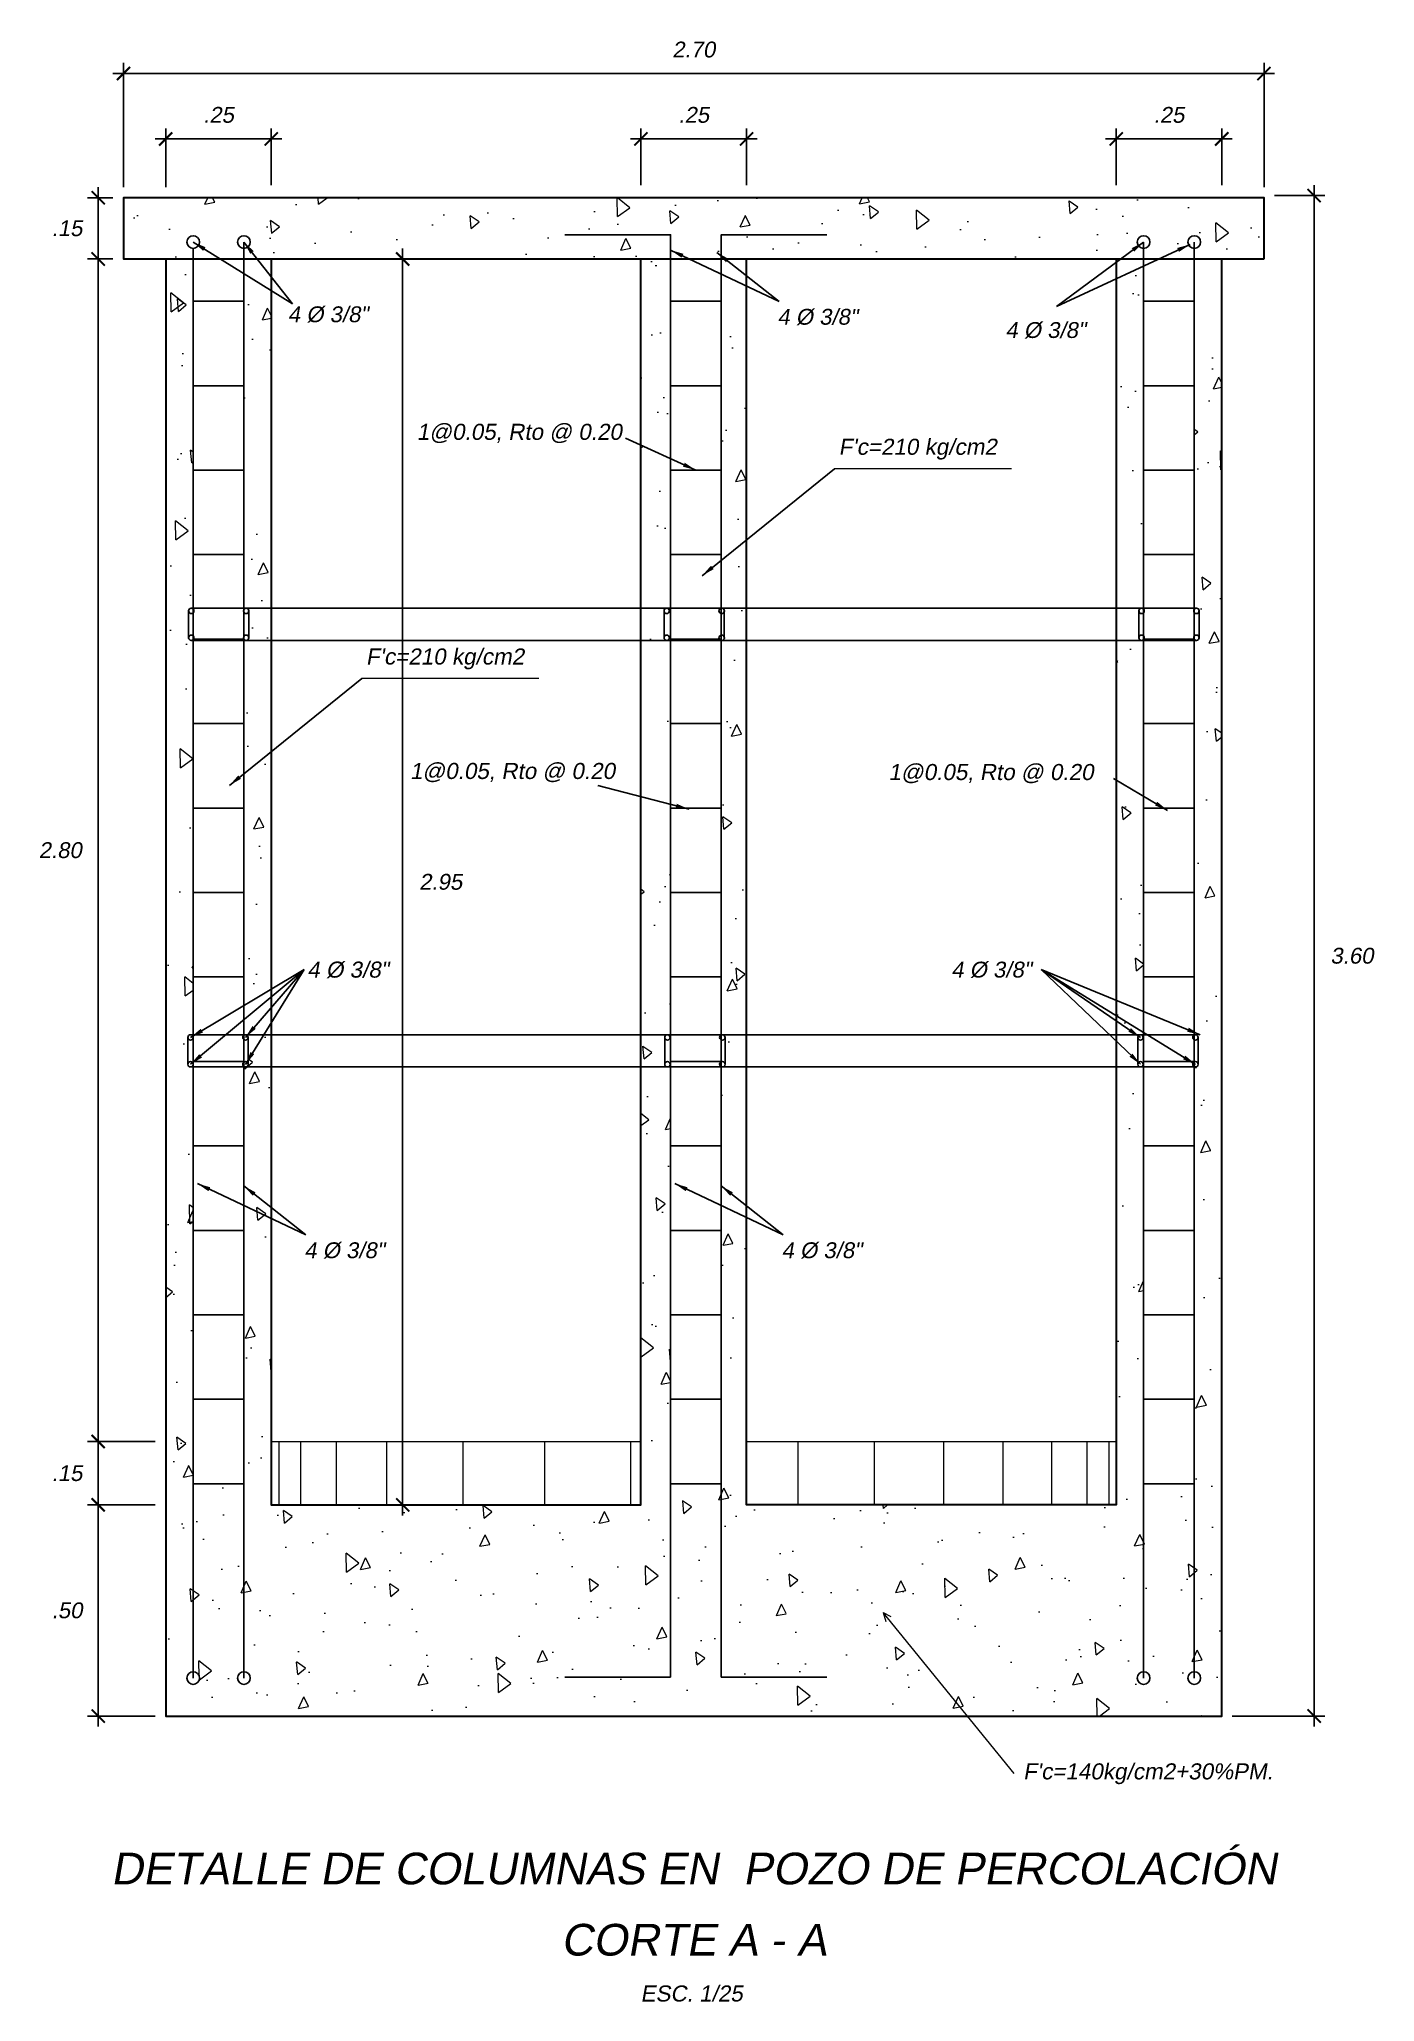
# Model space of a CAD drawing. Header units: metres. Extents: x 4293 to 4528, y 2596 to 2639.
# Drawn here: x 4313.232 to 4316.394, y 2626.256 to 2630.903 of the extents above; entities that cross this region are included whole.
import ezdxf
from ezdxf.enums import TextEntityAlignment as Align

# ---------------------------------------------------------------- set-up
doc = ezdxf.new("R2010")
doc.units = ezdxf.units.M
for name, color, linetype, lineweight in [('a. acero', 150, 'Continuous', 25), ('a. Ladrillos', 24, 'Continuous', 15), ('a. titulos', 106, 'Continuous', 25), ('A.Texto', 180, 'Continuous', 5), ('cimiento', 6, 'Continuous', 30), ('columna', 212, 'Continuous', 30), ('concreto', 252, 'Continuous', 5), ('Cotas', 170, 'Continuous', 5)]:
    doc.layers.add(name, color=color, linetype=linetype, lineweight=lineweight)
doc.styles.add('ARIAL', font='arial.ttf', dxfattribs={"oblique": 10})
doc.dimstyles.new('Esc 1-25', dxfattribs={"dimscale": 0.25, "dimtxt": 0.15, "dimasz": 0.125, "dimexe": 0.1, "dimexo": 0.1, "dimgap": 0.15, "dimtad": 2, "dimtih": 1, "dimtoh": 1, "dimzin": 4, "dimdsep": 46, "dimtxsty": 'ARIAL', "dimblk": 'ARCHTICK', "dimcen": 0.5, "dimdle": 0.1, "dimadec": 0, "dimazin": 0, "dimtfac": 1, "dimtofl": 0, "dimtmove": 2, "dimatfit": 3, "dimfxl": 1, "dimtolj": 1, "dimtzin": 0, "dimarcsym": 1})

msp = doc.modelspace()

# ---------------------------------------------------------------- texts
at = {"layer": 'a. titulos', "style": 'ARIAL', "oblique": 10}
for s, height, p in [('DETALLE DE COLUMNAS EN  POZO DE PERCOLACIÓN', 0.075, (4314.7815, 2626.5714)), ('CORTE A - A', 0.075, (4314.7815, 2626.4028)), ('ESC. 1/25', 0.038, (4314.7765, 2626.2755))]:
    msp.add_text(s, height=height, dxfattribs=at).set_placement(p, align=Align.MIDDLE_CENTER)
at = {"layer": 'A.Texto', "style": 'ARIAL', "oblique": 10}
for p in [(4313.9158, 2630.2514), (4315.0747, 2630.2455), (4315.6145, 2630.2141), (4315.4863, 2628.6998), (4313.9547, 2628.0353), (4315.0847, 2628.0353)]:
    msp.add_text('4 %%C 3/8"', height=0.0375, dxfattribs=at).set_placement(p, align=Align.MIDDLE_CENTER)
at = {"layer": 'A.Texto', "ltscale": 0.005, "style": 'ARIAL', "oblique": 10}
for s, p in [('1@0.05, Rto @ 0.20', (4314.3687, 2629.9731)), ('1@0.05, Rto @ 0.20', (4314.3525, 2629.1701)), ('1@0.05, Rto @ 0.20', (4315.4852, 2629.1676)), ('4 %%C 3/8"', (4313.963, 2628.6998)), ("F'c=140kg/cm2+30%%%PM.", (4315.8569, 2626.8014))]:
    msp.add_text(s, height=0.038, dxfattribs=at).set_placement(p, align=Align.MIDDLE_CENTER)
for p in [(4315.1245, 2629.9187), (4314.0055, 2629.4221)]:
    msp.add_text("F'c=210 kg/cm2", height=0.038, dxfattribs=at).set_placement(p)

# ---------------------------------------------------------------- blocks, each defined once
blk = doc.blocks.new('_ArchTick')
at = {"color": 0, "linetype": 'ByBlock', "const_width": 0.15}
blk.add_lwpolyline([(-0.5, -0.5), (0.5, 0.5)], dxfattribs=at)
blk = doc.blocks.new('*D479')
at = {"layer": 'Cotas', "color": 0, "lineweight": -2, "transparency": 16777216}
for p, q in [((4316.1565, 2630.5324), (4316.2752, 2630.5324)), ((4316.2502, 2626.9074), (4316.2502, 2630.5574)), ((4316.0565, 2626.9324), (4316.2752, 2626.9324))]:
    blk.add_line(p, q, dxfattribs=at)
at = {"layer": 'Defpoints', "color": 0, "transparency": 16777216}
for p in [(4316.1315, 2630.5324), (4316.2502, 2630.5324), (4316.0315, 2626.9324)]:
    blk.add_point(p, dxfattribs=at)
at = {"layer": 'Cotas', "color": 0, "lineweight": -2, "transparency": 16777216, "xscale": 0.03125, "yscale": 0.03125, "zscale": 0.03125}
for p, rotation in [((4316.2502, 2630.5324), 90), ((4316.2502, 2626.9324), 270)]:
    blk.add_blockref('_ArchTick', p, dxfattribs=dict(at, rotation=rotation))
at = {"layer": 'Cotas', "color": 0, "transparency": 16777216, "insert": (4316.3397, 2628.7324), "char_height": 0.0375, "attachment_point": 5, "style": 'ARIAL'}
blk.add_mtext('\\A1;3.60', dxfattribs=at)
blk = doc.blocks.new('*D480')
at = {"layer": 'Cotas', "color": 0, "lineweight": -2, "transparency": 16777216}
for p, q in [((4313.5315, 2630.5524), (4313.5315, 2630.6916)), ((4313.7815, 2630.5574), (4313.7815, 2630.6916)), ((4313.5065, 2630.6666), (4313.8065, 2630.6666))]:
    blk.add_line(p, q, dxfattribs=at)
at = {"layer": 'Defpoints', "color": 0, "transparency": 16777216}
for p in [(4313.7815, 2630.6666), (4313.5315, 2630.5274), (4313.7815, 2630.5324)]:
    blk.add_point(p, dxfattribs=at)
at = {"layer": 'Cotas', "color": 0, "lineweight": -2, "transparency": 16777216, "xscale": 0.03125, "yscale": 0.03125, "zscale": 0.03125, "rotation": 180}
blk.add_blockref('_ArchTick', (4313.5315, 2630.6666), dxfattribs=at)
at = {"layer": 'Cotas', "color": 0, "lineweight": -2, "transparency": 16777216, "xscale": 0.03125, "yscale": 0.03125, "zscale": 0.03125}
blk.add_blockref('_ArchTick', (4313.7815, 2630.6666), dxfattribs=at)
at = {"layer": 'Cotas', "color": 0, "transparency": 16777216, "insert": (4313.6565, 2630.7233), "char_height": 0.0375, "attachment_point": 5, "style": 'ARIAL'}
blk.add_mtext('\\A1;.25', dxfattribs=at)
blk = doc.blocks.new('*D481')
at = {"layer": 'Cotas', "color": 0, "lineweight": -2, "transparency": 16777216}
for p, q in [((4314.6565, 2630.5574), (4314.6565, 2630.6916)), ((4314.9065, 2630.5574), (4314.9065, 2630.6916)), ((4314.6315, 2630.6666), (4314.9315, 2630.6666))]:
    blk.add_line(p, q, dxfattribs=at)
at = {"layer": 'Defpoints', "color": 0, "transparency": 16777216}
for p in [(4314.9065, 2630.6666), (4314.6565, 2630.5324), (4314.9065, 2630.5324)]:
    blk.add_point(p, dxfattribs=at)
at = {"layer": 'Cotas', "color": 0, "lineweight": -2, "transparency": 16777216, "xscale": 0.03125, "yscale": 0.03125, "zscale": 0.03125, "rotation": 180}
blk.add_blockref('_ArchTick', (4314.6565, 2630.6666), dxfattribs=at)
at = {"layer": 'Cotas', "color": 0, "lineweight": -2, "transparency": 16777216, "xscale": 0.03125, "yscale": 0.03125, "zscale": 0.03125}
blk.add_blockref('_ArchTick', (4314.9065, 2630.6666), dxfattribs=at)
at = {"layer": 'Cotas', "color": 0, "transparency": 16777216, "insert": (4314.7815, 2630.7233), "char_height": 0.0375, "attachment_point": 5, "style": 'ARIAL'}
blk.add_mtext('\\A1;.25', dxfattribs=at)
blk = doc.blocks.new('*D482')
at = {"layer": 'Cotas', "color": 0, "lineweight": -2, "transparency": 16777216}
for p, q in [((4315.7815, 2630.5574), (4315.7815, 2630.6916)), ((4316.0315, 2630.5574), (4316.0315, 2630.6916)), ((4315.7565, 2630.6666), (4316.0565, 2630.6666))]:
    blk.add_line(p, q, dxfattribs=at)
at = {"layer": 'Defpoints', "color": 0, "transparency": 16777216}
for p in [(4316.0315, 2630.6666), (4315.7815, 2630.5324), (4316.0315, 2630.5324)]:
    blk.add_point(p, dxfattribs=at)
at = {"layer": 'Cotas', "color": 0, "lineweight": -2, "transparency": 16777216, "xscale": 0.03125, "yscale": 0.03125, "zscale": 0.03125, "rotation": 180}
blk.add_blockref('_ArchTick', (4315.7815, 2630.6666), dxfattribs=at)
at = {"layer": 'Cotas', "color": 0, "lineweight": -2, "transparency": 16777216, "xscale": 0.03125, "yscale": 0.03125, "zscale": 0.03125}
blk.add_blockref('_ArchTick', (4316.0315, 2630.6666), dxfattribs=at)
at = {"layer": 'Cotas', "color": 0, "transparency": 16777216, "insert": (4315.9065, 2630.7233), "char_height": 0.0375, "attachment_point": 5, "style": 'ARIAL'}
blk.add_mtext('\\A1;.25', dxfattribs=at)
blk = doc.blocks.new('*D483')
at = {"layer": 'Cotas', "color": 0, "lineweight": -2, "transparency": 16777216}
for p, q in [((4313.5065, 2627.4324), (4313.3466, 2627.4324)), ((4313.3716, 2626.9074), (4313.3716, 2627.4574)), ((4313.5065, 2626.9324), (4313.3466, 2626.9324))]:
    blk.add_line(p, q, dxfattribs=at)
at = {"layer": 'Defpoints', "color": 0, "transparency": 16777216}
for p in [(4313.3716, 2627.4324), (4313.5315, 2627.4324), (4313.5315, 2626.9324)]:
    blk.add_point(p, dxfattribs=at)
at = {"layer": 'Cotas', "color": 0, "lineweight": -2, "transparency": 16777216, "xscale": 0.03125, "yscale": 0.03125, "zscale": 0.03125}
for p, rotation in [((4313.3716, 2627.4324), 90), ((4313.3716, 2626.9324), 270)]:
    blk.add_blockref('_ArchTick', p, dxfattribs=dict(at, rotation=rotation))
at = {"layer": 'Cotas', "color": 0, "transparency": 16777216, "insert": (4313.298, 2627.1824), "char_height": 0.0375, "attachment_point": 5, "style": 'ARIAL'}
blk.add_mtext('\\A1;.50', dxfattribs=at)
blk = doc.blocks.new('*D484')
at = {"layer": 'Cotas', "color": 0, "lineweight": -2, "ltscale": 0.01, "transparency": 16777216}
for p, q in [((4313.3716, 2627.4074), (4313.3716, 2627.6074)), ((4313.5065, 2627.5824), (4313.3466, 2627.5824)), ((4313.5065, 2627.4324), (4313.3466, 2627.4324))]:
    blk.add_line(p, q, dxfattribs=at)
at = {"layer": 'Defpoints', "color": 0, "ltscale": 0.01, "transparency": 16777216}
for p in [(4313.3716, 2627.5824), (4313.5315, 2627.5824), (4313.5315, 2627.4324)]:
    blk.add_point(p, dxfattribs=at)
at = {"layer": 'Cotas', "color": 0, "lineweight": -2, "ltscale": 0.01, "transparency": 16777216, "xscale": 0.03125, "yscale": 0.03125, "zscale": 0.03125}
for p, rotation in [((4313.3716, 2627.5824), 90), ((4313.3716, 2627.4324), 270)]:
    blk.add_blockref('_ArchTick', p, dxfattribs=dict(at, rotation=rotation))
at = {"layer": 'Cotas', "color": 0, "ltscale": 0.01, "transparency": 16777216, "insert": (4313.2978, 2627.5074), "char_height": 0.0375, "attachment_point": 5, "style": 'ARIAL'}
blk.add_mtext('\\A1;.15', dxfattribs=at)
blk = doc.blocks.new('*D485')
at = {"layer": 'Cotas', "color": 0, "lineweight": -2, "transparency": 16777216}
for p, q in [((4313.3716, 2627.5574), (4313.3716, 2630.4074)), ((4313.4065, 2630.3824), (4313.3466, 2630.3824)), ((4313.5065, 2627.5824), (4313.3466, 2627.5824))]:
    blk.add_line(p, q, dxfattribs=at)
at = {"layer": 'Defpoints', "color": 0, "transparency": 16777216}
for p in [(4313.3716, 2630.3824), (4313.4315, 2630.3824), (4313.5315, 2627.5824)]:
    blk.add_point(p, dxfattribs=at)
at = {"layer": 'Cotas', "color": 0, "lineweight": -2, "transparency": 16777216, "xscale": 0.03125, "yscale": 0.03125, "zscale": 0.03125}
for p, rotation in [((4313.3716, 2630.3824), 90), ((4313.3716, 2627.5824), 270)]:
    blk.add_blockref('_ArchTick', p, dxfattribs=dict(at, rotation=rotation))
at = {"layer": 'Cotas', "color": 0, "transparency": 16777216, "insert": (4313.2818, 2628.9824), "char_height": 0.0375, "attachment_point": 5, "style": 'ARIAL'}
blk.add_mtext('\\A1;2.80', dxfattribs=at)
blk = doc.blocks.new('*D486')
at = {"layer": 'Cotas', "color": 0, "lineweight": -2, "transparency": 16777216}
for p, q in [((4313.4065, 2630.5274), (4313.3466, 2630.5274)), ((4313.3716, 2630.3574), (4313.3716, 2630.5524)), ((4313.4065, 2630.3824), (4313.3466, 2630.3824))]:
    blk.add_line(p, q, dxfattribs=at)
at = {"layer": 'Defpoints', "color": 0, "transparency": 16777216}
for p in [(4313.3716, 2630.5274), (4313.4315, 2630.5274), (4313.4315, 2630.3824)]:
    blk.add_point(p, dxfattribs=at)
at = {"layer": 'Cotas', "color": 0, "lineweight": -2, "transparency": 16777216, "xscale": 0.03125, "yscale": 0.03125, "zscale": 0.03125}
for p, rotation in [((4313.3716, 2630.5274), 90), ((4313.3716, 2630.3824), 270)]:
    blk.add_blockref('_ArchTick', p, dxfattribs=dict(at, rotation=rotation))
at = {"layer": 'Cotas', "color": 0, "transparency": 16777216, "insert": (4313.2978, 2630.4549), "char_height": 0.0375, "attachment_point": 5, "style": 'ARIAL'}
blk.add_mtext('\\A1;.15', dxfattribs=at)
blk = doc.blocks.new('*D426')
at = {"layer": 'Cotas', "color": 0, "lineweight": -2, "transparency": 16777216}
for p, q in [((4314.0924, 2630.4074), (4314.0924, 2627.4074)), ((4314.0143, 2630.3824), (4314.1174, 2630.3824)), ((4314.0143, 2627.4324), (4314.1174, 2627.4324))]:
    blk.add_line(p, q, dxfattribs=at)
at = {"layer": 'Defpoints', "color": 0, "transparency": 16777216}
for p in [(4313.9893, 2630.3824), (4313.9893, 2627.4324), (4314.0924, 2627.4324)]:
    blk.add_point(p, dxfattribs=at)
at = {"layer": 'Cotas', "color": 0, "lineweight": -2, "transparency": 16777216, "xscale": 0.03125, "yscale": 0.03125, "zscale": 0.03125}
for p, rotation in [((4314.0924, 2630.3824), 90), ((4314.0924, 2627.4324), 270)]:
    blk.add_blockref('_ArchTick', p, dxfattribs=dict(at, rotation=rotation))
at = {"layer": 'Cotas', "color": 0, "transparency": 16777216, "insert": (4314.1824, 2628.9074), "char_height": 0.0375, "attachment_point": 5, "style": 'ARIAL'}
blk.add_mtext('\\A1;2.95', dxfattribs=at)
blk = doc.blocks.new('*D592')
at = {"layer": 'Cotas', "color": 0, "lineweight": -2, "transparency": 16777216}
for p, q in [((4313.4065, 2630.8214), (4316.1565, 2630.8214)), ((4313.4315, 2630.5524), (4313.4315, 2630.8464)), ((4316.1315, 2630.5524), (4316.1315, 2630.8464))]:
    blk.add_line(p, q, dxfattribs=at)
at = {"layer": 'Defpoints', "color": 0, "transparency": 16777216}
for p in [(4316.1315, 2630.8214), (4313.4315, 2630.5274), (4316.1315, 2630.5274)]:
    blk.add_point(p, dxfattribs=at)
at = {"layer": 'Cotas', "color": 0, "lineweight": -2, "transparency": 16777216, "xscale": 0.03125, "yscale": 0.03125, "zscale": 0.03125, "rotation": 180}
blk.add_blockref('_ArchTick', (4313.4315, 2630.8214), dxfattribs=at)
at = {"layer": 'Cotas', "color": 0, "lineweight": -2, "transparency": 16777216, "xscale": 0.03125, "yscale": 0.03125, "zscale": 0.03125}
blk.add_blockref('_ArchTick', (4316.1315, 2630.8214), dxfattribs=at)
at = {"layer": 'Cotas', "color": 0, "transparency": 16777216, "insert": (4314.7815, 2630.878), "char_height": 0.0375, "attachment_point": 5, "style": 'ARIAL'}
blk.add_mtext('\\A1;2.70', dxfattribs=at)

# ---------------------------------------------------------------- dimensions: what is measured, and where the dimension line sits
at = {"layer": 'Cotas'}
for base, p1, p2, picture, middle in [((4316.1315, 2630.8214), (4313.4315, 2630.5274), (4316.1315, 2630.5274), '*D592', (4314.7815, 2630.878)), ((4313.7815, 2630.6666), (4313.5315, 2630.5274), (4313.7815, 2630.5324), '*D480', (4313.6565, 2630.7233)), ((4314.9065, 2630.6666), (4314.6565, 2630.5324), (4314.9065, 2630.5324), '*D481', (4314.7815, 2630.7233)), ((4316.0315, 2630.6666), (4315.7815, 2630.5324), (4316.0315, 2630.5324), '*D482', (4315.9065, 2630.7233))]:
    dim = msp.add_linear_dim(base=base, p1=p1, p2=p2, dimstyle='Esc 1-25', dxfattribs=at)
    dim.commit()
    dim.dimension.update_dxf_attribs({"geometry": picture, "text_midpoint": middle})
for base, p1, p2, picture, middle in [((4313.3716063536, 2630.5274199314), (4313.4314807398, 2630.3824199314), (4313.4314807398, 2630.5274199314), '*D486', (4313.2978015277, 2630.4549199314)), ((4316.2502, 2630.5324), (4316.0315, 2626.9324), (4316.1315, 2630.5324), '*D479', (4316.3397, 2628.7324)), ((4313.3716, 2630.3824), (4313.5315, 2627.5824), (4313.4315, 2630.3824), '*D485', (4313.2818, 2628.9824)), ((4314.0924, 2627.4324), (4313.9893, 2630.3824), (4313.9893, 2627.4324), '*D426', (4314.1824, 2628.9074)), ((4313.3716, 2627.4324), (4313.5315, 2626.9324), (4313.5315, 2627.4324), '*D483', (4313.298, 2627.1824))]:
    dim = msp.add_linear_dim(base=base, p1=p1, p2=p2, angle=90, dimstyle='Esc 1-25', dxfattribs=at)
    dim.commit()
    dim.dimension.update_dxf_attribs({"geometry": picture, "text_midpoint": middle})
at = {"layer": 'Cotas', "ltscale": 0.01}
dim = msp.add_linear_dim(base=(4313.3716, 2627.5824), p1=(4313.5315, 2627.4324), p2=(4313.5315, 2627.5824), angle=90, dimstyle='Esc 1-25', dxfattribs=at)
dim.commit()
dim.dimension.update_dxf_attribs({"geometry": '*D484', "text_midpoint": (4313.2978, 2627.5074)})

# ---------------------------------------------------------------- hatches: boundary and pattern name
at = {"layer": 'concreto', "ltscale": 2}
h = msp.add_hatch(dxfattribs=at)
h.set_pattern_fill('AR-CONC', color=256, scale=0.04, angle=45, style=0)
h.set_pattern_definition([(95, (4274.8666, 2620.50163), (0.2206208, 0.1851228), [0.03, -0.33]), (40, (4274.8666, 2620.50163), (-0.2519969, 0.1735073), [0.024, -0.264]), (145.4514, (4274.88498, 2620.51706), (-0.0313758, 0.3586301), [0.025496, -0.2804568]), (91.1842, (4274.81002, 2620.5582), (0.3486772, 0.2550455), [0.045, -0.495]), (141.6356, (4274.8391, 2620.57945), (-0.0111596, 0.5398847), [0.038244, -0.420685]), (36.1842, (4274.81002, 2620.5582), (-0.01116, 0.5398847), [0.036, -0.396]), (66, (4274.85245, 2620.57234), (0.2827086, 0.054953), [0.03, -0.33]), (11, (4274.85245, 2620.57234), (-0.1362834, 0.2739234), [0.024, -0.264]), (116.4514, (4274.876, 2620.57692), (0.1464254, 0.3288762), [0.025496, -0.2804568]), (82.5, (4274.86659, 2620.50163), (-0.09071727, 0.09759593), [0, -0.2608, 0, -0.268, 0, -0.265]), (52.5, (4274.8666, 2620.50163), (-0.0371492, 0.1859638), [0, -0.1528, 0, -0.2548, 0, -0.101]), (12.5, (4274.80352, 2620.43856), (0.15736727, 0.1446083), [0, -0.1, 0, -0.312, 0, -0.414]), (2.5, (4274.77523, 2620.41027), (0.136636, 0.1932639), [0, -0.13, 0, -0.2072, 0, -0.294])])
h.paths.add_polyline_path([(4314.7265, 2628.4692), (4314.7192, 2628.4692, -0.414214), (4314.7129, 2628.4756), (4314.7129, 2628.5392, -0.414214), (4314.7192, 2628.5456), (4314.7265, 2628.5456), (4314.7265, 2629.4792), (4314.7176, 2629.4792, -0.414214), (4314.7112, 2629.4856), (4314.7112, 2629.5492, -0.414214), (4314.7176, 2629.5556), (4314.7265, 2629.5556), (4314.7265, 2630.3824), (4314.6565, 2630.3824), (4314.6565, 2627.4324), (4313.7815, 2627.4324), (4313.7815, 2630.3824), (4313.7165, 2630.3824), (4313.7165, 2629.5556), (4313.7219, 2629.5556, -0.414214), (4313.7282, 2629.5492), (4313.7282, 2629.4856, -0.414214), (4313.7219, 2629.4792), (4313.7165, 2629.4792), (4313.7165, 2628.5456), (4313.7202, 2628.5456, -0.414214), (4313.7266, 2628.5392), (4313.7266, 2628.4756, -0.414214), (4313.7202, 2628.4692), (4313.7165, 2628.4692), (4313.7165, 2627.0374, -0.414214), (4313.7315, 2627.0224, -1), (4313.7015, 2627.0224, -0.414214), (4313.7165, 2627.0374), (4313.7165, 2627.4824), (4313.5965, 2627.4824), (4313.5965, 2627.0374, -0.414214), (4313.6115, 2627.0224, -1), (4313.5815, 2627.0224, -0.414214), (4313.5965, 2627.0374), (4313.5965, 2628.4692), (4313.5902, 2628.4692, -0.414214), (4313.5839, 2628.4756), (4313.5839, 2628.5392, -0.414214), (4313.5902, 2628.5456), (4313.5965, 2628.5456), (4313.5965, 2629.4792), (4313.5919, 2629.4792, -0.414214), (4313.5855, 2629.4856), (4313.5855, 2629.5492, -0.414214), (4313.5919, 2629.5556), (4313.5965, 2629.5556), (4313.5965, 2629.7824), (4313.5965, 2630.3824), (4313.5315, 2630.3824), (4313.5315, 2626.9324), (4316.0315, 2626.9324), (4316.0315, 2630.3824), (4315.9665, 2630.3824), (4315.9665, 2629.5556), (4315.9716, 2629.5556, -0.414214), (4315.9779, 2629.5492), (4315.9779, 2629.4856, -0.414214), (4315.9716, 2629.4792), (4315.9665, 2629.4792), (4315.9665, 2628.5456), (4315.9692, 2628.5456, -0.414214), (4315.9755, 2628.5392), (4315.9755, 2628.4756, -0.414214), (4315.9692, 2628.4692), (4315.9665, 2628.4692), (4315.9665, 2627.0374, -0.414214), (4315.9815, 2627.0224, -1), (4315.9515, 2627.0224, -0.414214), (4315.9665, 2627.0374), (4315.9665, 2627.4824), (4315.8465, 2627.4824), (4315.8465, 2627.0374, -0.414214), (4315.8615, 2627.0224, -1), (4315.8315, 2627.0224, -0.414214), (4315.8465, 2627.0374), (4315.8465, 2628.4692), (4315.8392, 2628.4692, -0.414214), (4315.8328, 2628.4756), (4315.8328, 2628.5392, -0.414214), (4315.8392, 2628.5456), (4315.8465, 2628.5456), (4315.8465, 2629.4792), (4315.8416, 2629.4792, -0.414214), (4315.8352, 2629.4856), (4315.8352, 2629.5492, -0.414214), (4315.8416, 2629.5556), (4315.8465, 2629.5556), (4315.8465, 2630.3824), (4315.7815, 2630.3824), (4315.7815, 2627.4324), (4314.9065, 2627.4324), (4314.9065, 2630.3824), (4314.8465, 2630.3824), (4314.8465, 2629.5556), (4314.8476, 2629.5556, -0.414214), (4314.8539, 2629.5492), (4314.8539, 2629.4856, -0.414214), (4314.8476, 2629.4792), (4314.8465, 2629.4792), (4314.8465, 2628.5456), (4314.8492, 2628.5456, -0.414214), (4314.8556, 2628.5392), (4314.8556, 2628.4756, -0.414214), (4314.8492, 2628.4692), (4314.8465, 2628.4692), (4314.8465, 2627.4824), (4314.7265, 2627.4824)])
h.paths.add_polyline_path([(4316.1315, 2630.5274), (4313.4315, 2630.5274), (4313.4315, 2630.3824), (4313.5965, 2630.3824), (4313.5965, 2630.4074, -0.414214), (4313.5815, 2630.4224, -1), (4313.6115, 2630.4224, -0.414214), (4313.5965, 2630.4074), (4313.5965, 2630.3824), (4313.7165, 2630.3824), (4313.7165, 2630.4074, -0.414214), (4313.7015, 2630.4224, -1), (4313.7315, 2630.4224, -0.414214), (4313.7165, 2630.4074), (4313.7165, 2630.3824), (4315.8465, 2630.3824), (4315.8465, 2630.4074, -0.414214), (4315.8315, 2630.4224, -1), (4315.8615, 2630.4224, -0.414214), (4315.8465, 2630.4074), (4315.8465, 2630.3824), (4315.9665, 2630.3824), (4315.9665, 2630.4074, -0.414214), (4315.9515, 2630.4224, -1), (4315.9815, 2630.4224, -0.414214), (4315.9665, 2630.4074), (4315.9665, 2630.3824), (4316.1315, 2630.3824)])

# ---------------------------------------------------------------- linework, layer by layer
at = {"layer": 'a. acero'}
for p, q in [((4315.8465, 2627.0224), (4315.8465, 2630.4224)), ((4315.9665, 2627.0224), (4315.9665, 2630.4224)), ((4313.5919, 2629.5556), (4313.7219, 2629.5556)), ((4314.7176, 2629.5556), (4314.8476, 2629.5556)), ((4315.8416, 2629.5556), (4315.9716, 2629.5556)), ((4313.5855, 2629.5492), (4313.5855, 2629.4856)), ((4313.7282, 2629.5492), (4313.7282, 2629.4856)), ((4314.7112, 2629.5492), (4314.7112, 2629.4856)), ((4314.8539, 2629.5492), (4314.8539, 2629.4856)), ((4315.8352, 2629.5492), (4315.8352, 2629.4856)), ((4315.9779, 2629.5492), (4315.9779, 2629.4856)), ((4313.7219, 2629.4792), (4313.5919, 2629.4792)), ((4314.8476, 2629.4792), (4314.7176, 2629.4792)), ((4315.9716, 2629.4792), (4315.8416, 2629.4792)), ((4313.5839, 2628.5392), (4313.5839, 2628.4756)), ((4313.5902, 2628.5456), (4313.7202, 2628.5456)), ((4313.7266, 2628.5392), (4313.7266, 2628.4756)), ((4314.7129, 2628.5392), (4314.7129, 2628.4756)), ((4314.7192, 2628.5456), (4314.8492, 2628.5456)), ((4314.8556, 2628.5392), (4314.8556, 2628.4756)), ((4315.8328, 2628.5392), (4315.8328, 2628.4756)), ((4315.8392, 2628.5456), (4315.9692, 2628.5456)), ((4315.9755, 2628.5392), (4315.9755, 2628.4756)), ((4313.7202, 2628.4692), (4313.5902, 2628.4692)), ((4314.8492, 2628.4692), (4314.7192, 2628.4692)), ((4315.9692, 2628.4692), (4315.8392, 2628.4692))]:
    msp.add_line(p, q, dxfattribs=at)
for points in [[(4314.4765, 2630.4396), (4314.7265, 2630.4396), (4314.7265, 2627.0246)], [(4314.8465, 2627.0246), (4314.8465, 2630.4396), (4315.0965, 2630.4396)], [(4313.5965, 2627.0224), (4313.5965, 2630.4074)], [(4313.7165, 2627.0224), (4313.7165, 2630.4224)], [(4313.7165, 2630.2824), (4313.5965, 2630.2824)], [(4314.8465, 2630.2824), (4314.7265, 2630.2824)], [(4315.9665, 2630.2824), (4315.8465, 2630.2824)], [(4313.7165, 2630.0824), (4313.5965, 2630.0824)], [(4314.8465, 2630.0824), (4314.7265, 2630.0824)], [(4315.9665, 2630.0824), (4315.8465, 2630.0824)], [(4313.7165, 2629.8824), (4313.5965, 2629.8824)], [(4314.8465, 2629.8824), (4314.7265, 2629.8824)], [(4315.9665, 2629.8824), (4315.8465, 2629.8824)], [(4313.7165, 2629.6824), (4313.5965, 2629.6824)], [(4314.8465, 2629.6824), (4314.7265, 2629.6824)], [(4315.9665, 2629.6824), (4315.8465, 2629.6824)], [(4313.7219, 2629.5556), (4314.7176, 2629.5556)], [(4314.8465, 2629.5556), (4315.8416, 2629.5556)], [(4313.7165, 2629.4824), (4313.5965, 2629.4824)], [(4314.7176, 2629.4792), (4313.7219, 2629.4792)], [(4314.8465, 2629.4824), (4314.7265, 2629.4824)], [(4315.8416, 2629.4792), (4314.8476, 2629.4792)], [(4315.9665, 2629.4824), (4315.8465, 2629.4824)], [(4313.7165, 2629.2824), (4313.5965, 2629.2824)], [(4314.8465, 2629.2824), (4314.7265, 2629.2824)], [(4315.9665, 2629.2824), (4315.8465, 2629.2824)], [(4313.7165, 2629.0824), (4313.5965, 2629.0824)], [(4314.8465, 2629.0824), (4314.7265, 2629.0824)], [(4315.9665, 2629.0824), (4315.8465, 2629.0824)], [(4313.7165, 2628.8824), (4313.5965, 2628.8824)], [(4314.8465, 2628.8824), (4314.7265, 2628.8824)], [(4315.9665, 2628.8824), (4315.8465, 2628.8824)], [(4313.7165, 2628.6824), (4313.5965, 2628.6824)], [(4314.8465, 2628.6824), (4314.7265, 2628.6824)], [(4315.9665, 2628.6824), (4315.8465, 2628.6824)], [(4313.7202, 2628.5456), (4314.7192, 2628.5456)], [(4314.8465, 2628.5456), (4315.8392, 2628.5456)], [(4313.7165, 2628.4824), (4313.5965, 2628.4824)], [(4313.7202, 2628.4692), (4314.7192, 2628.4692)], [(4314.8465, 2628.4824), (4314.7265, 2628.4824)], [(4314.8465, 2628.4824), (4314.7265, 2628.4824)], [(4314.8492, 2628.4692), (4315.8392, 2628.4692)], [(4315.9665, 2628.4824), (4315.8465, 2628.4824)], [(4313.7165, 2628.2824), (4313.5965, 2628.2824)], [(4314.8465, 2628.2824), (4314.7265, 2628.2824)], [(4315.9665, 2628.2824), (4315.8465, 2628.2824)], [(4313.7165, 2628.0824), (4313.5965, 2628.0824)], [(4314.8465, 2628.0824), (4314.7265, 2628.0824)], [(4315.9665, 2628.0824), (4315.8465, 2628.0824)], [(4313.7165, 2627.8824), (4313.5965, 2627.8824)], [(4314.8465, 2627.8824), (4314.7265, 2627.8824)], [(4315.9665, 2627.8824), (4315.8465, 2627.8824)], [(4313.7165, 2627.6824), (4313.5965, 2627.6824)], [(4314.8465, 2627.6824), (4314.7265, 2627.6824)], [(4315.9665, 2627.6824), (4315.8465, 2627.6824)], [(4313.7165, 2627.4824), (4313.5965, 2627.4824)], [(4314.8465, 2627.4824), (4314.7265, 2627.4824)], [(4315.9665, 2627.4824), (4315.8465, 2627.4824)], [(4314.4765, 2627.0246), (4314.7265, 2627.0246)], [(4314.8465, 2627.0246), (4315.0965, 2627.0246)]]:
    msp.add_lwpolyline(points, dxfattribs=at)
for centre, radius in [((4313.5965, 2630.4224), 0.015), ((4313.7165, 2630.4224), 0.015), ((4315.8465, 2630.4224), 0.015), ((4315.9665, 2630.4224), 0.015), ((4313.5919, 2629.5492), 0.00635), ((4313.7219, 2629.5492), 0.00635), ((4314.7176, 2629.5492), 0.00635), ((4314.8476, 2629.5492), 0.00635), ((4315.8416, 2629.5492), 0.00635), ((4315.9716, 2629.5492), 0.00635), ((4313.5919, 2629.4856), 0.00635), ((4313.7219, 2629.4856), 0.00635), ((4314.7176, 2629.4856), 0.00635), ((4314.8476, 2629.4856), 0.00635), ((4315.8416, 2629.4856), 0.00635), ((4315.9716, 2629.4856), 0.00635), ((4313.5902, 2628.5392), 0.00635), ((4313.7202, 2628.5392), 0.00635), ((4314.7192, 2628.5392), 0.00635), ((4314.8492, 2628.5392), 0.00635), ((4315.8392, 2628.5392), 0.00635), ((4315.9692, 2628.5392), 0.00635), ((4313.5902, 2628.4756), 0.00635), ((4313.7202, 2628.4756), 0.00635), ((4314.7192, 2628.4756), 0.00635), ((4314.8492, 2628.4756), 0.00635), ((4315.8392, 2628.4756), 0.00635), ((4315.9692, 2628.4756), 0.00635), ((4313.5965, 2627.0224), 0.015), ((4313.7165, 2627.0224), 0.015), ((4315.8465, 2627.0224), 0.015), ((4315.9665, 2627.0224), 0.015)]:
    msp.add_circle(centre, radius, dxfattribs=at)
at = {"layer": 'a. Ladrillos'}
for p, q in [((4313.7815, 2627.5824), (4314.6565, 2627.5824)), ((4313.7989, 2627.5824), (4313.7989, 2627.4324)), ((4313.8505, 2627.5824), (4313.8505, 2627.4324)), ((4313.9349, 2627.5824), (4313.9349, 2627.4324)), ((4314.0541, 2627.5824), (4314.0541, 2627.4324)), ((4314.2351, 2627.5824), (4314.2351, 2627.4324)), ((4314.4282, 2627.5824), (4314.4282, 2627.4324)), ((4314.6315, 2627.5824), (4314.6315, 2627.4324)), ((4314.9065, 2627.5824), (4315.7815, 2627.5824)), ((4315.0278, 2627.5824), (4315.0278, 2627.4324)), ((4315.2089, 2627.5824), (4315.2089, 2627.4324)), ((4315.3724, 2627.5824), (4315.3724, 2627.4324)), ((4315.5136, 2627.5824), (4315.5136, 2627.4324)), ((4315.6281, 2627.5824), (4315.6281, 2627.4324)), ((4315.7124, 2627.5824), (4315.7124, 2627.4324)), ((4315.7641, 2627.5824), (4315.7641, 2627.4324))]:
    msp.add_line(p, q, dxfattribs=at)
at = {"layer": 'A.Texto', "ltscale": 0.005}
for p, q in [((4315.5338, 2629.8857), (4315.1144, 2629.8857)), ((4314.4148, 2629.3891), (4313.9954, 2629.3891))]:
    msp.add_line(p, q, dxfattribs=at)
for points in [[(4315.5403, 2626.7963), (4315.2301, 2627.1775), (4315.2362, 2627.1562)], [(4315.2301, 2627.1775), (4315.248, 2627.1682)]]:
    msp.add_lwpolyline(points, dxfattribs=at)
at = {"layer": 'cimiento'}
msp.add_lwpolyline([(4316.1315, 2630.3824), (4316.1315, 2630.5274), (4313.4315, 2630.5274), (4313.4315, 2630.3824)], close=True, dxfattribs=at)
at = {"layer": 'columna'}
for points in [[(4313.5315, 2630.3824), (4313.5315, 2626.9324), (4316.0315, 2626.9324), (4316.0315, 2630.3824)], [(4313.7815, 2630.3824), (4313.7815, 2627.4324), (4314.6565, 2627.4324), (4314.6565, 2630.3824)], [(4315.7815, 2630.3824), (4315.7815, 2627.4324), (4314.9065, 2627.4324), (4314.9065, 2630.3824)]]:
    msp.add_lwpolyline(points, dxfattribs=at)

msp.set_redraw_order([(e.dxf.handle, doc.entitydb.next_handle()) for e in msp.query("TEXT MTEXT ATTDEF DIMENSION ARC_DIMENSION")])  # texts and dimensions are drawn at this point

# ---------------------------------------------------------------- leaders
at = {"layer": 'A.Texto', "ltscale": 0.005}
for points in [[(4313.5965, 2630.4224), (4313.8315, 2630.2763)], [(4313.7165, 2630.4224), (4313.8315, 2630.2763)], [(4314.7265, 2630.4034), (4314.9834, 2630.2819)], [(4314.8365, 2630.3978), (4314.9834, 2630.2819)], [(4315.8465, 2630.4224), (4315.6406, 2630.2702)], [(4315.9565, 2630.4169), (4315.6406, 2630.2702)], [(4314.7865, 2629.8824), (4314.6198, 2629.9579)], [(4314.8012, 2629.6324), (4315.1144, 2629.8857)], [(4313.6822, 2629.1359), (4313.9954, 2629.3891)], [(4314.7703, 2629.0795), (4314.5547, 2629.1358)], [(4313.5902, 2628.4756), (4313.8594, 2628.6998)], [(4313.5902, 2628.5392), (4313.8594, 2628.6998)], [(4313.7202, 2628.5392), (4313.8594, 2628.6998)], [(4313.7202, 2628.4755), (4313.8594, 2628.6998)], [(4315.8392, 2628.4756), (4315.6042, 2628.6998)], [(4315.8392, 2628.5392), (4315.6042, 2628.6998)], [(4315.9804, 2628.5456), (4315.6042, 2628.6998)], [(4315.9692, 2628.4755), (4315.6042, 2628.6998)], [(4313.6065, 2628.1931), (4313.8634, 2628.0716)], [(4313.7165, 2628.1876), (4313.8634, 2628.0716)], [(4314.7365, 2628.1931), (4314.9934, 2628.0716)], [(4314.8465, 2628.1876), (4314.9934, 2628.0716)]]:
    msp.add_leader(points, dimstyle='Esc 1-25', override={"dimgap": 0.15, "dimtad": 0}, dxfattribs=at)
at = {"layer": 'Cotas'}
msp.add_leader([(4315.903, 2629.0769), (4315.775, 2629.1524)], dimstyle='Esc 1-25', override={"dimgap": 0.15, "dimtad": 0}, dxfattribs=at)

doc.saveas('drawing.dxf')
